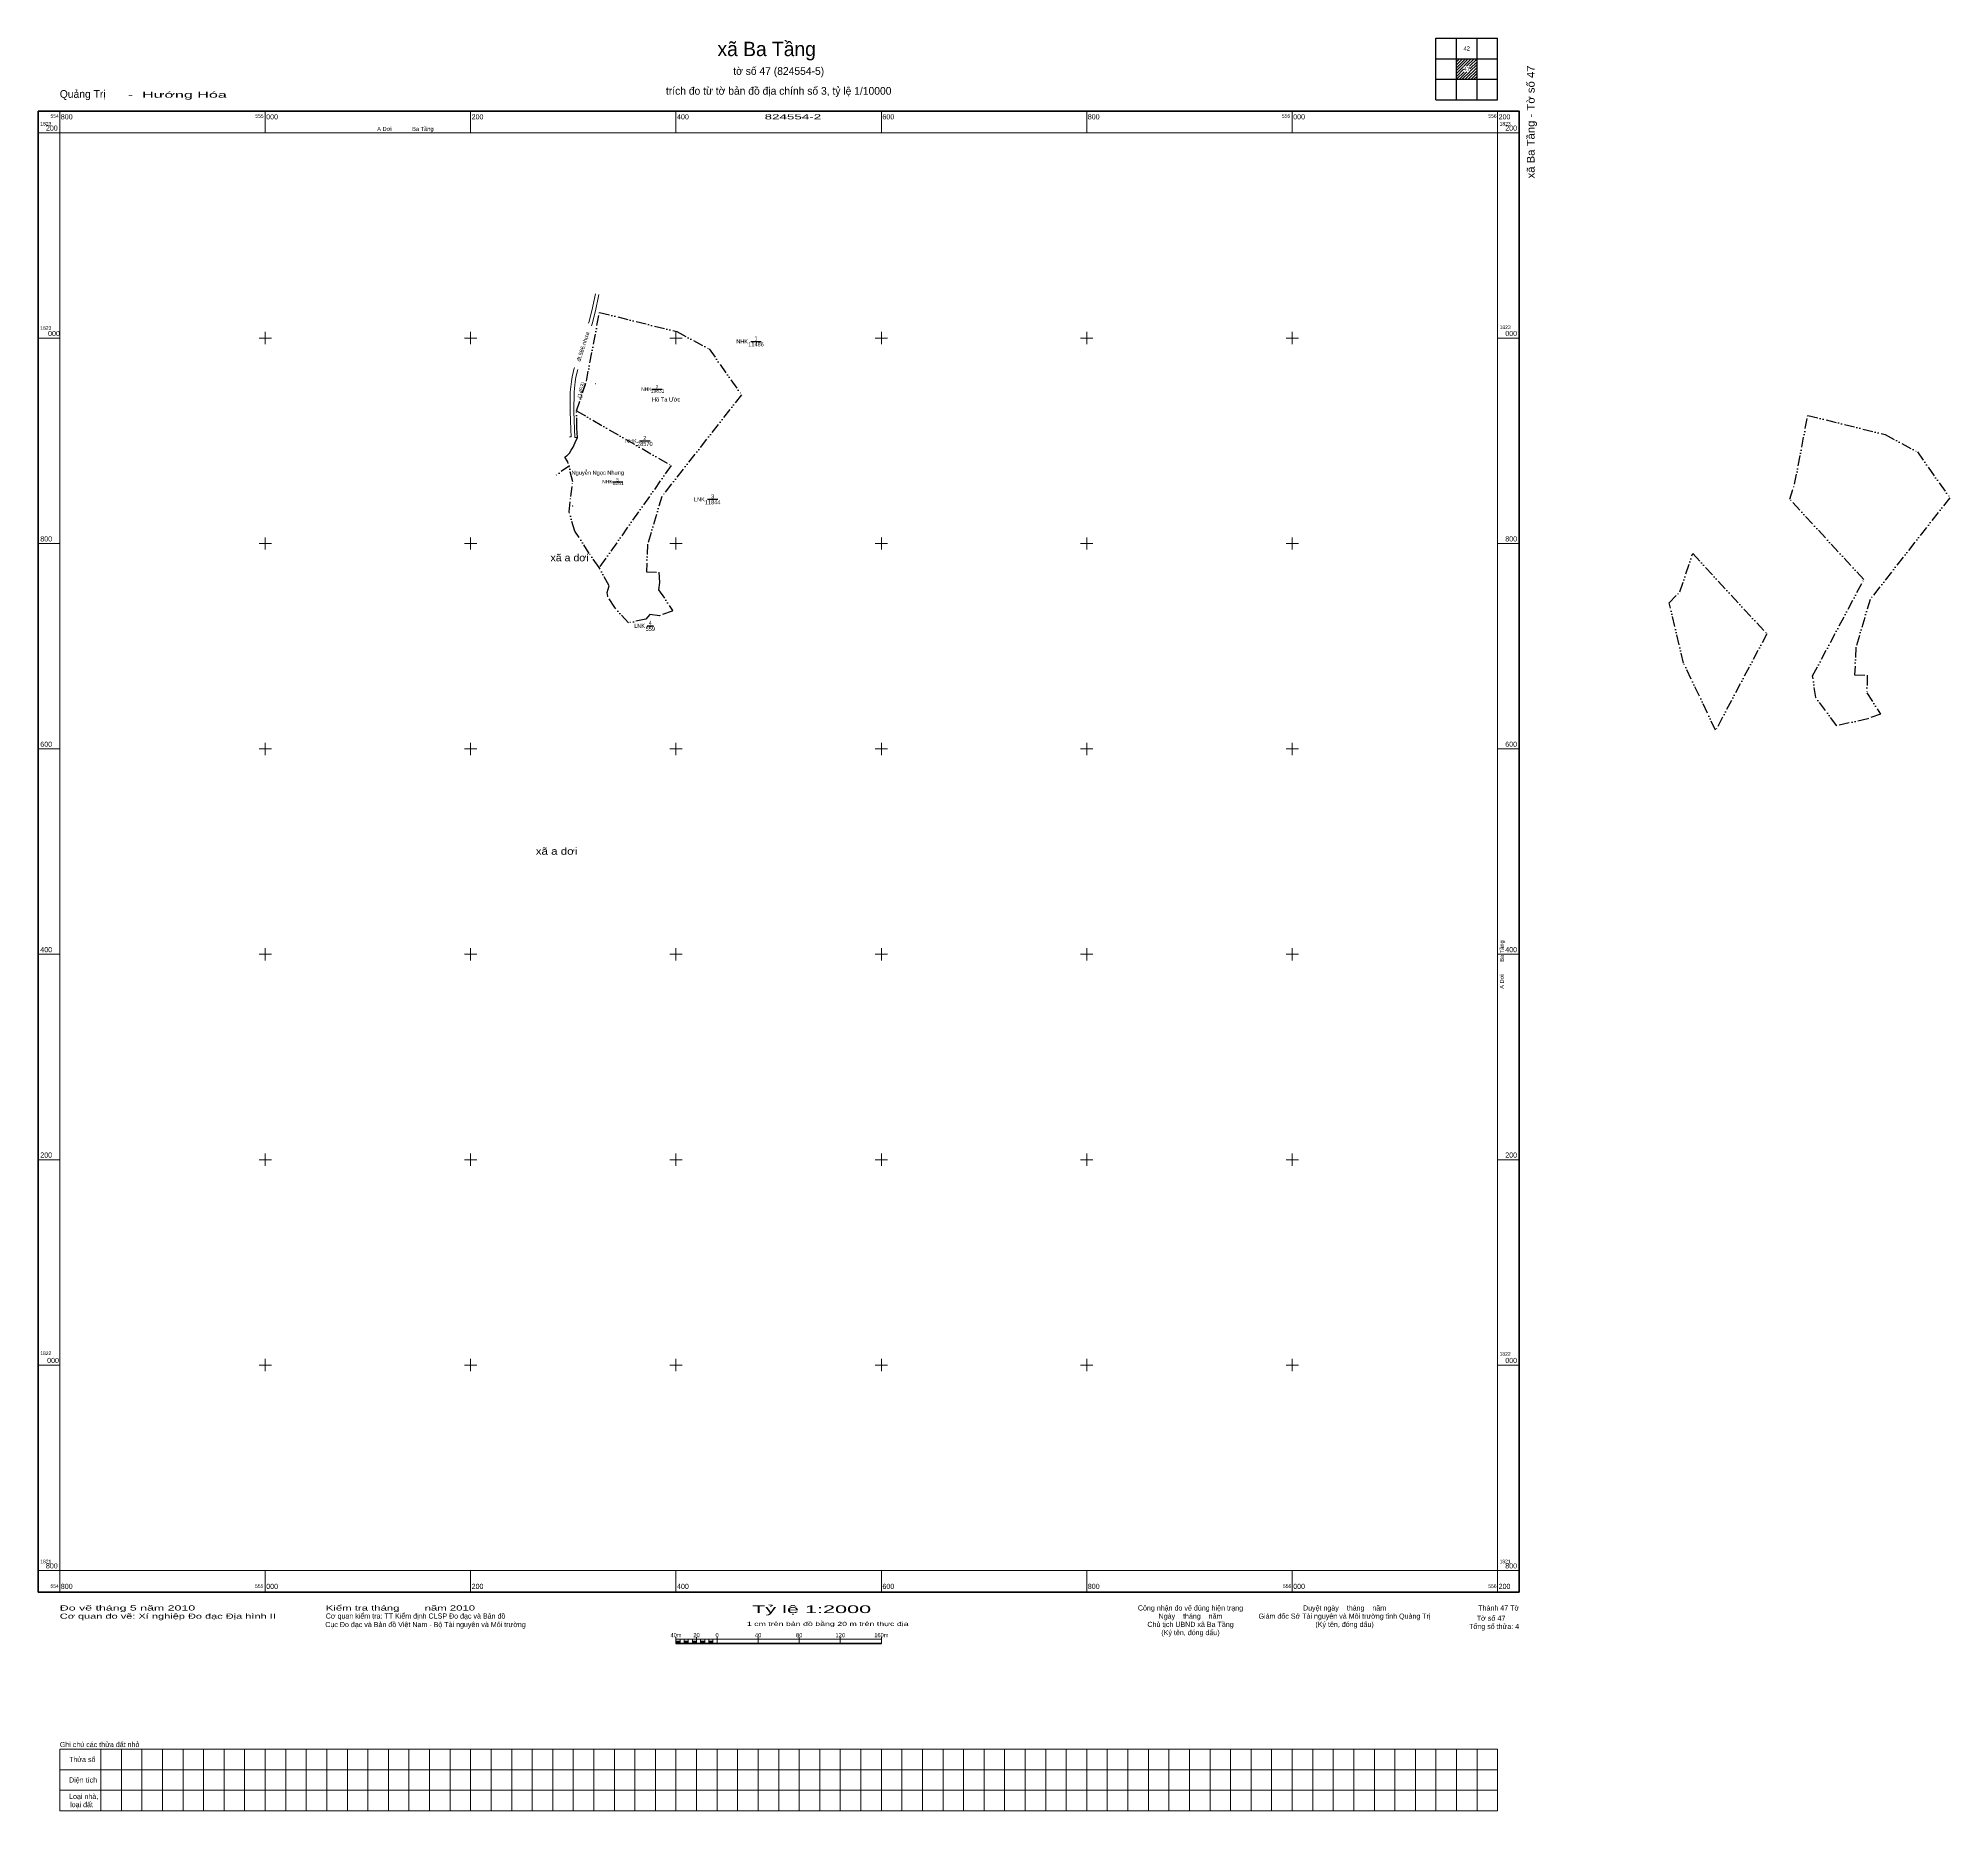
# Model space of a CAD drawing. Header units: metres. Extents: x 554779 to 556640, y 1821566 to 1823292.
import ezdxf
from ezdxf.enums import TextEntityAlignment as Align

# ---------------------------------------------------------------- set-up
doc = ezdxf.new("R2010")
doc.units = ezdxf.units.M
doc.header["$LTSCALE"] = 2
doc.linetypes.add('DASH_DOUBLE_DOT', pattern=[9.2, 5, -1.2, 0.3, -1.2, 0.3, -1.2])
for name, color, linetype, lineweight in [('1', 7, 'DASH_DOUBLE_DOT', 25), ('13', 7, 'Continuous', 25), ('2', 7, 'DASH_DOUBLE_DOT', 25), ('22', 7, 'Continuous', 13), ('63', 7, 'Continuous', 13)]:
    doc.layers.add(name, color=color, linetype=linetype, lineweight=lineweight)
for name, color, linetype in [('28', 7, 'Continuous'), ('48', 7, 'Continuous'), ('49', 7, 'Continuous')]:
    doc.layers.add(name, color=color, linetype=linetype)

msp = doc.modelspace()

# ---------------------------------------------------------------- hatches: boundary and pattern name
at = {"layer": '63'}
for points in [[(555400, 1821729), (555400, 1821731), (555404, 1821731), (555404, 1821729)], [(555408, 1821729), (555408, 1821731), (555412, 1821731), (555412, 1821729)], [(555416, 1821729), (555416, 1821731), (555420, 1821731), (555420, 1821729)], [(555424, 1821729), (555424, 1821731), (555428, 1821731), (555428, 1821729)], [(555432, 1821729), (555432, 1821731), (555436, 1821731), (555436, 1821729)]]:
    msp.add_hatch(color=256, dxfattribs=at).paths.add_polyline_path(points)

# ---------------------------------------------------------------- linework, layer by layer
at = {"layer": '1'}
for points in [[(555299.55, 1822860.2), (555294.66, 1822879.44), (555291.9, 1822883.97), (555293.35, 1822885.24), (555294.06, 1822885.83), (555296.31, 1822888.11), (555298.01, 1822890.74), (555299.74, 1822893.88), (555301.76, 1822898.2), (555303.95, 1822903.31), (555303.48, 1822912.22), (555303.19, 1822929.21), (555312.73, 1822957.98), (555325.52, 1823025.07)], [(555400.86, 1823006.27), (555432.25, 1822989.47), (555463.79, 1822944.9), (555386.26, 1822845.86), (555372.42, 1822799.32), (555371.18, 1822772.46), (555383.45, 1822772.02), (555383.97, 1822762.12), (555383.03, 1822754.89), (555396.76, 1822734.85), (555396.27, 1822734.21), (555383.92, 1822729.6), (555374.6, 1822730.92), (555370.78, 1822726.4), (555353.76, 1822722.73), (555340.37, 1822737.55), (555333.56, 1822748.4), (555333.12, 1822752.13), (555334.8, 1822758.89), (555325.29, 1822776.56)], [(555303.19, 1822929.21), (555395.33, 1822875.93), (555325.29, 1822776.56), (555315.51, 1822790.27), (555301.6, 1822811.93), (555295.88, 1822830.78)], [(555295.88, 1822830.78), (555297.47, 1822845.68), (555299.55, 1822860.2)]]:
    msp.add_lwpolyline(points, dxfattribs=at)
at = {"layer": '13'}
for p, q in [((555472.84, 1822996.81), (555483.01, 1822996.81)), ((555364.62, 1822899.86), (555374.74, 1822899.86)), ((555430.73, 1822843.05), (555440.77, 1822843.05)), ((555371.97, 1822719.81), (555377.98, 1822719.81))]:
    msp.add_line(p, q, dxfattribs=at)
at = {"layer": '2'}
for p, q in [((555325.52, 1823025.07), (555400.86, 1823006.27)), ((555376.55, 1822950.16), (555388.89, 1822950.16)), ((555296.25, 1822875.78), (555281.34, 1822865.2)), ((555338.23, 1822860.06), (555348.89, 1822860.06))]:
    msp.add_line(p, q, dxfattribs=at)
for points in [[(556484.44, 1822843.2), (556489.25, 1822857.7), (556502.04, 1822924.79), (556577.38, 1822905.99), (556608.77, 1822889.19), (556640.31, 1822844.62), (556562.78, 1822745.58), (556548.94, 1822699.04), (556547.7, 1822672.18), (556559.97, 1822671.74), (556559.55, 1822654.61), (556572.79, 1822633.93), (556560.44, 1822629.32), (556530.28, 1822622.45), (556509.86, 1822649.98), (556506.79, 1822671.02), (556556.61, 1822764.97)], [(556390, 1822790.3), (556462.17, 1822712.07), (556412.35, 1822618.12), (556381.13, 1822683.38), (556367.1, 1822742.06), (556377.51, 1822752.96)]]:
    msp.add_lwpolyline(points, close=True, dxfattribs=at)
for centre, start, end in [((555320.49, 1822955.99), 341.65707, 349.20489), ((555300, 1822836.9), 193.44661, 205.56618)]:
    msp.add_arc(centre, 1, start, end, dxfattribs=at)
at = {"layer": '22'}
msp.add_line((555297.93, 1822903.81), (555296.29, 1822903.99), dxfattribs=at)
msp.add_line((555297.93, 1822903.81), (555296.29, 1822903.99), dxfattribs=at)
msp.add_line((555297.93, 1822903.81), (555296.29, 1822903.99), dxfattribs=at)
msp.add_line((555297.93, 1822903.81), (555296.29, 1822903.99), dxfattribs=at)
msp.add_line((555297.93, 1822903.81), (555296.29, 1822903.99), dxfattribs=at)
msp.add_line((555297.93, 1822903.81), (555296.29, 1822903.99), dxfattribs=at)
msp.add_line((555297.93, 1822903.81), (555296.29, 1822903.99), dxfattribs=at)
msp.add_line((555297.93, 1822903.81), (555296.29, 1822903.99), dxfattribs=at)
for points in [[(555314.85, 1823014.49), (555315.35, 1823016.13), (555318.59, 1823029.45), (555321.06, 1823040.28), (555321.65, 1823043.03)], [(555324.91, 1823042.38), (555324.18, 1823039.29), (555321.96, 1823028.26), (555318.64, 1823014.92), (555317.73, 1823011.92)], [(555297.93, 1822903.81), (555297.64, 1822911.07), (555296.99, 1822928.46), (555297.06, 1822947.47), (555298.14, 1822957.85), (555298.86, 1822962.26), (555300.83, 1822970.68), (555301.02, 1822971.24)], [(555304.28, 1822969.47), (555302.49, 1822962.07), (555301.92, 1822957.31), (555300.96, 1822947.82), (555300.44, 1822928.66), (555301.17, 1822911.29), (555301.49, 1822903.29), (555303.95, 1822903.31)]]:
    msp.add_lwpolyline(points, dxfattribs=at)
at = {"layer": '63', "lineweight": 25}
for p, q in [((556140, 1823292), (556200, 1823292)), ((556140, 1823232), (556140, 1823292)), ((556160, 1823232), (556160, 1823292)), ((556180, 1823232), (556180, 1823292)), ((556140, 1823272), (556200, 1823272)), ((556140, 1823252), (556200, 1823252))]:
    msp.add_line(p, q, dxfattribs=at)
at = {"layer": '63'}
for p, q in [((556160, 1823271.8), (556160.2, 1823272)), ((556160, 1823268.96), (556163.04, 1823272)), ((556160, 1823266.16), (556165.84, 1823272)), ((556160, 1823263.32), (556168.68, 1823272)), ((556160, 1823260.48), (556171.52, 1823272)), ((556167.02, 1823264.66), (556174.36, 1823272)), ((556169.82, 1823264.66), (556177.16, 1823272)), ((556172.66, 1823264.66), (556180, 1823272)), ((556173.14, 1823262.3), (556180, 1823269.16)), ((556173.14, 1823259.5), (556180, 1823266.36)), ((556160, 1823257.64), (556166.88, 1823264.52)), ((556160, 1823254.84), (556166.88, 1823261.72)), ((556160, 1823252), (556167.36, 1823259.36)), ((556162.84, 1823252), (556170.2, 1823259.36)), ((556165.64, 1823252), (556173, 1823259.36)), ((556168.48, 1823252), (556180, 1823263.52)), ((556171.32, 1823252), (556180, 1823260.68)), ((556174.16, 1823252), (556180, 1823257.84)), ((556176.96, 1823252), (556180, 1823255.04)), ((556179.8, 1823252), (556180, 1823252.2)), ((554800, 1823200), (554800, 1823221)), ((555000, 1823200), (555000, 1823221)), ((555200, 1823200), (555200, 1823221)), ((555400, 1823200), (555400, 1823221)), ((555600, 1823200), (555600, 1823221)), ((555800, 1823200), (555800, 1823221)), ((556000, 1823200), (556000, 1823221)), ((556200, 1823200), (556200, 1823221)), ((554800, 1823200), (554779, 1823200)), ((556200, 1823200), (556221, 1823200)), ((555000, 1822994), (555000, 1823006)), ((555200, 1822994), (555200, 1823006)), ((555400, 1822994), (555400, 1823006)), ((555600, 1822994), (555600, 1823006)), ((555800, 1822994), (555800, 1823006)), ((556000, 1822994), (556000, 1823006)), ((554800, 1823000), (554779, 1823000)), ((554994, 1823000), (555006, 1823000)), ((555194, 1823000), (555206, 1823000)), ((555394, 1823000), (555406, 1823000)), ((555594, 1823000), (555606, 1823000)), ((555794, 1823000), (555806, 1823000)), ((555994, 1823000), (556006, 1823000)), ((556200, 1823000), (556221, 1823000)), ((554800, 1822800), (554779, 1822800)), ((554994, 1822800), (555006, 1822800)), ((555000, 1822794), (555000, 1822806)), ((555194, 1822800), (555206, 1822800)), ((555200, 1822794), (555200, 1822806)), ((555394, 1822800), (555406, 1822800)), ((555400, 1822794), (555400, 1822806)), ((555594, 1822800), (555606, 1822800)), ((555600, 1822794), (555600, 1822806)), ((555794, 1822800), (555806, 1822800)), ((555800, 1822794), (555800, 1822806)), ((555994, 1822800), (556006, 1822800)), ((556000, 1822794), (556000, 1822806)), ((556200, 1822800), (556221, 1822800)), ((554800, 1822600), (554779, 1822600)), ((554994, 1822600), (555006, 1822600)), ((555000, 1822594), (555000, 1822606)), ((555194, 1822600), (555206, 1822600)), ((555200, 1822594), (555200, 1822606)), ((555394, 1822600), (555406, 1822600)), ((555400, 1822594), (555400, 1822606)), ((555594, 1822600), (555606, 1822600)), ((555600, 1822594), (555600, 1822606)), ((555794, 1822600), (555806, 1822600)), ((555800, 1822594), (555800, 1822606)), ((555994, 1822600), (556006, 1822600)), ((556000, 1822594), (556000, 1822606)), ((556200, 1822600), (556221, 1822600)), ((554800, 1822400), (554779, 1822400)), ((554994, 1822400), (555006, 1822400)), ((555000, 1822394), (555000, 1822406)), ((555194, 1822400), (555206, 1822400)), ((555200, 1822394), (555200, 1822406)), ((555394, 1822400), (555406, 1822400)), ((555400, 1822394), (555400, 1822406)), ((555594, 1822400), (555606, 1822400)), ((555600, 1822394), (555600, 1822406)), ((555794, 1822400), (555806, 1822400)), ((555800, 1822394), (555800, 1822406)), ((555994, 1822400), (556006, 1822400)), ((556000, 1822394), (556000, 1822406)), ((556200, 1822400), (556221, 1822400)), ((555000, 1822194), (555000, 1822206)), ((555200, 1822194), (555200, 1822206)), ((555400, 1822194), (555400, 1822206)), ((555600, 1822194), (555600, 1822206)), ((555800, 1822194), (555800, 1822206)), ((556000, 1822194), (556000, 1822206)), ((554800, 1822200), (554779, 1822200)), ((554994, 1822200), (555006, 1822200)), ((555194, 1822200), (555206, 1822200)), ((555394, 1822200), (555406, 1822200)), ((555594, 1822200), (555606, 1822200)), ((555794, 1822200), (555806, 1822200)), ((555994, 1822200), (556006, 1822200)), ((556200, 1822200), (556221, 1822200)), ((554800, 1822000), (554779, 1822000)), ((554994, 1822000), (555006, 1822000)), ((555000, 1821994), (555000, 1822006)), ((555194, 1822000), (555206, 1822000)), ((555200, 1821994), (555200, 1822006)), ((555394, 1822000), (555406, 1822000)), ((555400, 1821994), (555400, 1822006)), ((555594, 1822000), (555606, 1822000)), ((555600, 1821994), (555600, 1822006)), ((555794, 1822000), (555806, 1822000)), ((555800, 1821994), (555800, 1822006)), ((555994, 1822000), (556006, 1822000)), ((556000, 1821994), (556000, 1822006)), ((556200, 1822000), (556221, 1822000)), ((554800, 1821800), (554779, 1821800)), ((554800, 1821800), (554800, 1821779)), ((555000, 1821800), (555000, 1821779)), ((555200, 1821800), (555200, 1821779)), ((555400, 1821800), (555400, 1821779)), ((555600, 1821800), (555600, 1821779)), ((555800, 1821800), (555800, 1821779)), ((556000, 1821800), (556000, 1821779)), ((556200, 1821800), (556200, 1821779)), ((556200, 1821800), (556221, 1821800)), ((555400, 1821729), (555400, 1821735)), ((555400, 1821733), (555600, 1821733)), ((555404, 1821729), (555404, 1821733)), ((555408, 1821729), (555408, 1821733)), ((555412, 1821729), (555412, 1821733)), ((555416, 1821729), (555416, 1821733)), ((555420, 1821729), (555420, 1821735)), ((555420, 1821729), (555420, 1821733)), ((555424, 1821729), (555424, 1821733)), ((555428, 1821729), (555428, 1821733)), ((555432, 1821729), (555432, 1821733)), ((555436, 1821729), (555436, 1821733)), ((555440, 1821729), (555440, 1821735)), ((555480, 1821729), (555480, 1821735)), ((555520, 1821729), (555520, 1821735)), ((555560, 1821729), (555560, 1821735)), ((555600, 1821729), (555600, 1821735)), ((554840, 1821626), (554840, 1821566)), ((554860, 1821626), (554860, 1821566)), ((554880, 1821626), (554880, 1821566)), ((554900, 1821626), (554900, 1821566)), ((554920, 1821626), (554920, 1821566)), ((554940, 1821626), (554940, 1821566)), ((554960, 1821626), (554960, 1821566)), ((554980, 1821626), (554980, 1821566)), ((555000, 1821626), (555000, 1821566)), ((555020, 1821626), (555020, 1821566)), ((555040, 1821626), (555040, 1821566)), ((555060, 1821626), (555060, 1821566)), ((555080, 1821626), (555080, 1821566)), ((555100, 1821626), (555100, 1821566)), ((555120, 1821626), (555120, 1821566)), ((555140, 1821626), (555140, 1821566)), ((555160, 1821626), (555160, 1821566)), ((555180, 1821626), (555180, 1821566)), ((555200, 1821626), (555200, 1821566)), ((555220, 1821626), (555220, 1821566)), ((555240, 1821626), (555240, 1821566)), ((555260, 1821626), (555260, 1821566)), ((555280, 1821626), (555280, 1821566)), ((555300, 1821626), (555300, 1821566)), ((555320, 1821626), (555320, 1821566)), ((555340, 1821626), (555340, 1821566)), ((555360, 1821626), (555360, 1821566)), ((555380, 1821626), (555380, 1821566)), ((555400, 1821626), (555400, 1821566)), ((555420, 1821626), (555420, 1821566)), ((555440, 1821626), (555440, 1821566)), ((555460, 1821626), (555460, 1821566)), ((555480, 1821626), (555480, 1821566)), ((555500, 1821626), (555500, 1821566)), ((555520, 1821626), (555520, 1821566)), ((555540, 1821626), (555540, 1821566)), ((555560, 1821626), (555560, 1821566)), ((555580, 1821626), (555580, 1821566)), ((555600, 1821626), (555600, 1821566)), ((555620, 1821626), (555620, 1821566)), ((555640, 1821626), (555640, 1821566)), ((555660, 1821626), (555660, 1821566)), ((555680, 1821626), (555680, 1821566)), ((555700, 1821626), (555700, 1821566)), ((555720, 1821626), (555720, 1821566)), ((555740, 1821626), (555740, 1821566)), ((555760, 1821626), (555760, 1821566)), ((555780, 1821626), (555780, 1821566)), ((555800, 1821626), (555800, 1821566)), ((555820, 1821626), (555820, 1821566)), ((555840, 1821626), (555840, 1821566)), ((555860, 1821626), (555860, 1821566)), ((555880, 1821626), (555880, 1821566)), ((555900, 1821626), (555900, 1821566)), ((555920, 1821626), (555920, 1821566)), ((555940, 1821626), (555940, 1821566)), ((555960, 1821626), (555960, 1821566)), ((555980, 1821626), (555980, 1821566)), ((556000, 1821626), (556000, 1821566)), ((556020, 1821626), (556020, 1821566)), ((556040, 1821626), (556040, 1821566)), ((556060, 1821626), (556060, 1821566)), ((556080, 1821626), (556080, 1821566)), ((556100, 1821626), (556100, 1821566)), ((556120, 1821626), (556120, 1821566)), ((556140, 1821626), (556140, 1821566)), ((556160, 1821626), (556160, 1821566)), ((556180, 1821626), (556180, 1821566)), ((554800, 1821606), (556200, 1821606)), ((554800, 1821586), (556200, 1821586))]:
    msp.add_line(p, q, dxfattribs=at)
at = {"layer": '63', "lineweight": 53}
msp.add_line((555400, 1821729), (555600, 1821729), dxfattribs=at)
at = {"layer": '63', "lineweight": 25}
msp.add_lwpolyline([(556140, 1823232), (556200, 1823232), (556200, 1823292)], dxfattribs=at)
at = {"layer": '63', "lineweight": 158}
msp.add_lwpolyline([(554779, 1823221), (556221, 1823221), (556221, 1821779), (554779, 1821779)], close=True, dxfattribs=at)
at = {"layer": '63'}
for points in [[(554800, 1823200), (556200, 1823200), (556200, 1821800), (554800, 1821800)], [(555400, 1821729), (555400, 1821731), (555404, 1821731), (555404, 1821729)], [(555408, 1821729), (555408, 1821731), (555412, 1821731), (555412, 1821729)], [(555416, 1821729), (555416, 1821731), (555420, 1821731), (555420, 1821729)], [(555424, 1821729), (555424, 1821731), (555428, 1821731), (555428, 1821729)], [(555432, 1821729), (555432, 1821731), (555436, 1821731), (555436, 1821729)], [(554800, 1821626), (556200, 1821626), (556200, 1821566), (554800, 1821566)]]:
    msp.add_lwpolyline(points, close=True, dxfattribs=at)

# ---------------------------------------------------------------- texts
at = {"layer": '13', "width": 0.8}
for s, p in [('NHK ', (555471.57, 1822994.81)), ('NHK ', (555363.36, 1822897.86)), ('LNK ', (555429.47, 1822841.05)), ('LNK ', (555371.22, 1822717.81))]:
    msp.add_text(s, height=4, dxfattribs=at).set_placement(p, align=Align.RIGHT)
at = {"layer": '13'}
for s, width, p in [('11486', 0.85, (555477.92, 1822991.92)), ('1', 0.7, (555477.92, 1822997.7)), ('28570', 0.85, (555369.68, 1822894.97)), ('2', 0.85, (555369.68, 1822900.75)), ('11844', 0.85, (555435.75, 1822838.16)), ('3', 0.85, (555435.75, 1822843.94)), ('559', 0.85, (555374.97, 1822714.92)), ('4', 0.8, (555374.97, 1822720.7))]:
    msp.add_text(s, height=4, dxfattribs=dict(at, width=width)).set_placement(p, align=Align.CENTER)
at = {"layer": '2'}
for s, height, width, p in [('NHK ', 3.5, 0.95, (555377.58, 1822948.61)), ('Hồ Ta Ước', 4, 0.9, (555404.2, 1822938.2)), ('Nguyễn Ngọc Nhung', 4, 0.9, (555349.33, 1822866.93)), ('NHK ', 3.5, 0.95, (555339.67, 1822858.47))]:
    msp.add_text(s, height=height, dxfattribs=dict(at, width=width)).set_placement(p, align=Align.RIGHT)
for s, width, p in [('19831', 0.85, (555382.09, 1822946.98)), ('2', 0.8, (555381.53, 1822950.48)), ('8261', 0.8, (555343.79, 1822856.88)), ('5', 0.75, (555343.22, 1822860.38))]:
    msp.add_text(s, height=3.5, dxfattribs=dict(at, width=width)).set_placement(p, align=Align.CENTER)
at = {"layer": '28'}
msp.add_text('đt.586.nhựa', height=4, rotation=72.679, dxfattribs=at).set_placement((555311.36, 1822991.05), align=Align.CENTER)
msp.add_text('đt.586.nhựa', height=4, rotation=72.679, dxfattribs=at).set_placement((555311.36, 1822991.05), align=Align.CENTER)
msp.add_text('đt.586.nhựa', height=4, rotation=72.679, dxfattribs=at).set_placement((555311.36, 1822991.05), align=Align.CENTER)
msp.add_text('đt.586.nhựa', height=4, rotation=72.679, dxfattribs=at).set_placement((555311.36, 1822991.05), align=Align.CENTER)
at = {"layer": '48'}
for width, p in [(1.1, (555296.34, 1822782.67)), (1.2, (555283.68, 1822496.92))]:
    msp.add_text('xã a dơi', height=7, dxfattribs=dict(at, width=width)).set_placement(p, align=Align.CENTER)
at = {"layer": '49', "width": 0.9}
msp.add_text('(1453)', height=4, rotation=75.063, dxfattribs=at).set_placement((555309.63, 1822948.82), align=Align.CENTER)
at = {"layer": '63'}
for s, height, p in [('xã Ba Tầng', 14, (555488.3, 1823274.58)), ('tờ số 47 (824554-5)', 7.5, (555500.01, 1823256.32)), ('trích đo từ tờ bản đồ địa chính số 3, tỷ lệ 1/10000', 7.5, (555500, 1823237)), ('A Dơi             Ba Tầng', 4, (555136.51, 1823201.7)), ('Công nhận đo vẽ đúng hiện trạng', 5, (555901, 1821761)), ('Ngày    tháng    năm', 5, (555901, 1821753)), ('Giám đốc Sở Tài nguyên và Môi trường tỉnh Quảng Trị', 5, (556051, 1821753)), ('Duyệt ngày    tháng    năm', 5, (556051.01, 1821761)), ('Chủ tịch UBND xã Ba Tầng', 5, (555901, 1821745)), ('(Ký tên, đóng dấu)', 5, (555901, 1821737)), ('(Ký tên, đóng dấu)', 5, (556051, 1821745))]:
    msp.add_text(s, height=height, dxfattribs=at).set_placement(p, align=Align.CENTER)
for s, height, width, p in [('42', 4, 0.9, (556170.01, 1823280)), ('47', 4, 0.95, (556169.99, 1823260)), ('824554-2', 5, 1.95, (555513.85, 1823213)), ('Tỷ lệ 1:2000', 7.5, 2.1, (555532.03, 1821758.5)), ('40m', 4, 0.95, (555400, 1821735)), ('20', 4, 0.95, (555420, 1821735)), ('0', 4, 0.9, (555440, 1821735)), ('1 cm trên bản đồ bằng 20 m trên thực địa', 4, 1.6, (555547.75, 1821746)), ('40', 4, 0.95, (555480, 1821735)), ('80', 4, 0.95, (555520, 1821735)), ('120', 4, 0.95, (555559.99, 1821735)), ('160m', 4, 0.95, (555600.01, 1821735))]:
    msp.add_text(s, height=height, dxfattribs=dict(at, width=width)).set_placement(p, align=Align.CENTER)
at = {"layer": '63', "width": 1.1}
msp.add_text('xã Ba Tầng - Tờ số 47', height=7.48, rotation=89.999, dxfattribs=at).set_placement((556236.04, 1823155.48))
at = {"layer": '63'}
for s, height, p in [('Quảng Trị', 7.5, (554800, 1823234)), ('Cơ quan kiểm tra: TT Kiểm định CLSP Đo đạc và Bản đồ', 5, (555058.99, 1821753.14)), ('Cục Đo đạc và Bản đồ Việt Nam - Bộ Tài nguyên và Môi trường', 5, (555058.49, 1821744.84)), ('Ghi chú các thửa đất nhỏ', 5, (554800, 1821628)), ('Thửa số', 5, (554809, 1821613.5)), ('loại đất', 5, (554810, 1821569.5))]:
    msp.add_text(s, height=height, dxfattribs=at).set_placement(p)
for s, height, width, p in [('  -  Hướng Hóa', 6, 1.95, (554857.53, 1823234)), ('1823', 3.5, 0.95, (554781, 1823207)), ('800', 5, 0.95, (554801, 1823213)), ('000', 5, 0.95, (555001, 1823213)), ('200', 5, 0.95, (555201, 1823213)), ('400', 5, 0.95, (555401, 1823213)), ('600', 5, 0.95, (555601, 1823213)), ('800', 5, 0.95, (555801, 1823213)), ('000', 5, 0.95, (556001, 1823213)), ('200', 5, 0.95, (556201, 1823213)), ('1823', 3.5, 0.95, (556202, 1823207)), ('1823', 3.5, 0.95, (554781, 1823008.08)), ('000', 5, 0.95, (554788.57, 1823002)), ('1823', 3.5, 0.95, (556202, 1823008.83)), ('800', 5, 0.95, (554781, 1822802)), ('600', 5, 0.95, (554781, 1822602)), ('400', 5, 0.95, (554781, 1822402)), ('200', 5, 0.95, (554781, 1822202)), ('1822', 3.5, 0.95, (554781, 1822009.81)), ('000', 5, 0.95, (554787.67, 1822002)), ('1822', 3.5, 0.95, (556202, 1822009.15)), ('1821', 3.5, 0.9, (554781, 1821807)), ('1821', 3.5, 0.9, (556202, 1821807)), ('800', 5, 0.95, (554801, 1821782)), ('000', 5, 0.95, (555001, 1821782)), ('200', 5, 0.95, (555201, 1821782)), ('400', 5, 0.95, (555401, 1821782)), ('600', 5, 0.95, (555601, 1821782)), ('800', 5, 0.95, (555801, 1821782)), ('000', 5, 0.95, (556001, 1821782)), ('200', 5, 0.95, (556201, 1821782)), ('Đo vẽ tháng 5 năm 2010', 5, 1.8, (554800, 1821761)), ('Cơ quan đo vẽ: Xí nghiệp Đo đạc Địa hình II', 5, 1.6, (554800, 1821753)), ('Kiểm tra tháng        năm 2010', 5, 1.65, (555059, 1821761)), ('Diện tích', 5, 0.95, (554809, 1821593.5)), ('Loại nhà,', 5, 0.95, (554809, 1821577.5))]:
    msp.add_text(s, height=height, dxfattribs=dict(at, width=width)).set_placement(p)
for s, height, width, p in [('554', 3.5, 0.95, (554799, 1823214.5)), ('555', 3.5, 0.95, (554998.42, 1823214.5)), ('556', 3.5, 0.95, (555997.97, 1823214.5)), ('556', 3.5, 0.95, (556199, 1823214.5)), ('200', 5, 0.95, (554798, 1823202)), ('200', 5, 0.95, (556219, 1823202)), ('000', 5, 0.95, (556219, 1823002)), ('800', 5, 0.95, (556219, 1822802)), ('600', 5, 0.95, (556219, 1822602)), ('400', 5, 0.95, (556219, 1822402)), ('200', 5, 0.95, (556219, 1822202)), ('000', 5, 0.95, (556219, 1822002)), ('800', 5, 0.95, (554798, 1821802)), ('800', 5, 0.95, (556219, 1821802)), ('554', 3.5, 0.95, (554799, 1821783)), ('555', 3.5, 0.95, (554998.16, 1821783)), ('556', 3.5, 0.95, (555999.12, 1821783)), ('556', 3.5, 0.95, (556199, 1821783)), ('Tờ số 47', 5, 1.05, (556207.68, 1821751))]:
    msp.add_text(s, height=height, dxfattribs=dict(at, width=width)).set_placement(p, align=Align.RIGHT)
msp.add_text(' A Dơi        Ba Tầng        ', height=4, rotation=90, dxfattribs=at).set_placement((556206.21, 1822395.35), align=Align.CENTER)
for s, p in [('Thành 47 Tờ', (556221, 1821761)), ('Tổng số thửa: 4', (556221, 1821743))]:
    msp.add_text(s, height=5, dxfattribs=at).set_placement(p, align=Align.RIGHT)

doc.saveas('drawing.dxf')
